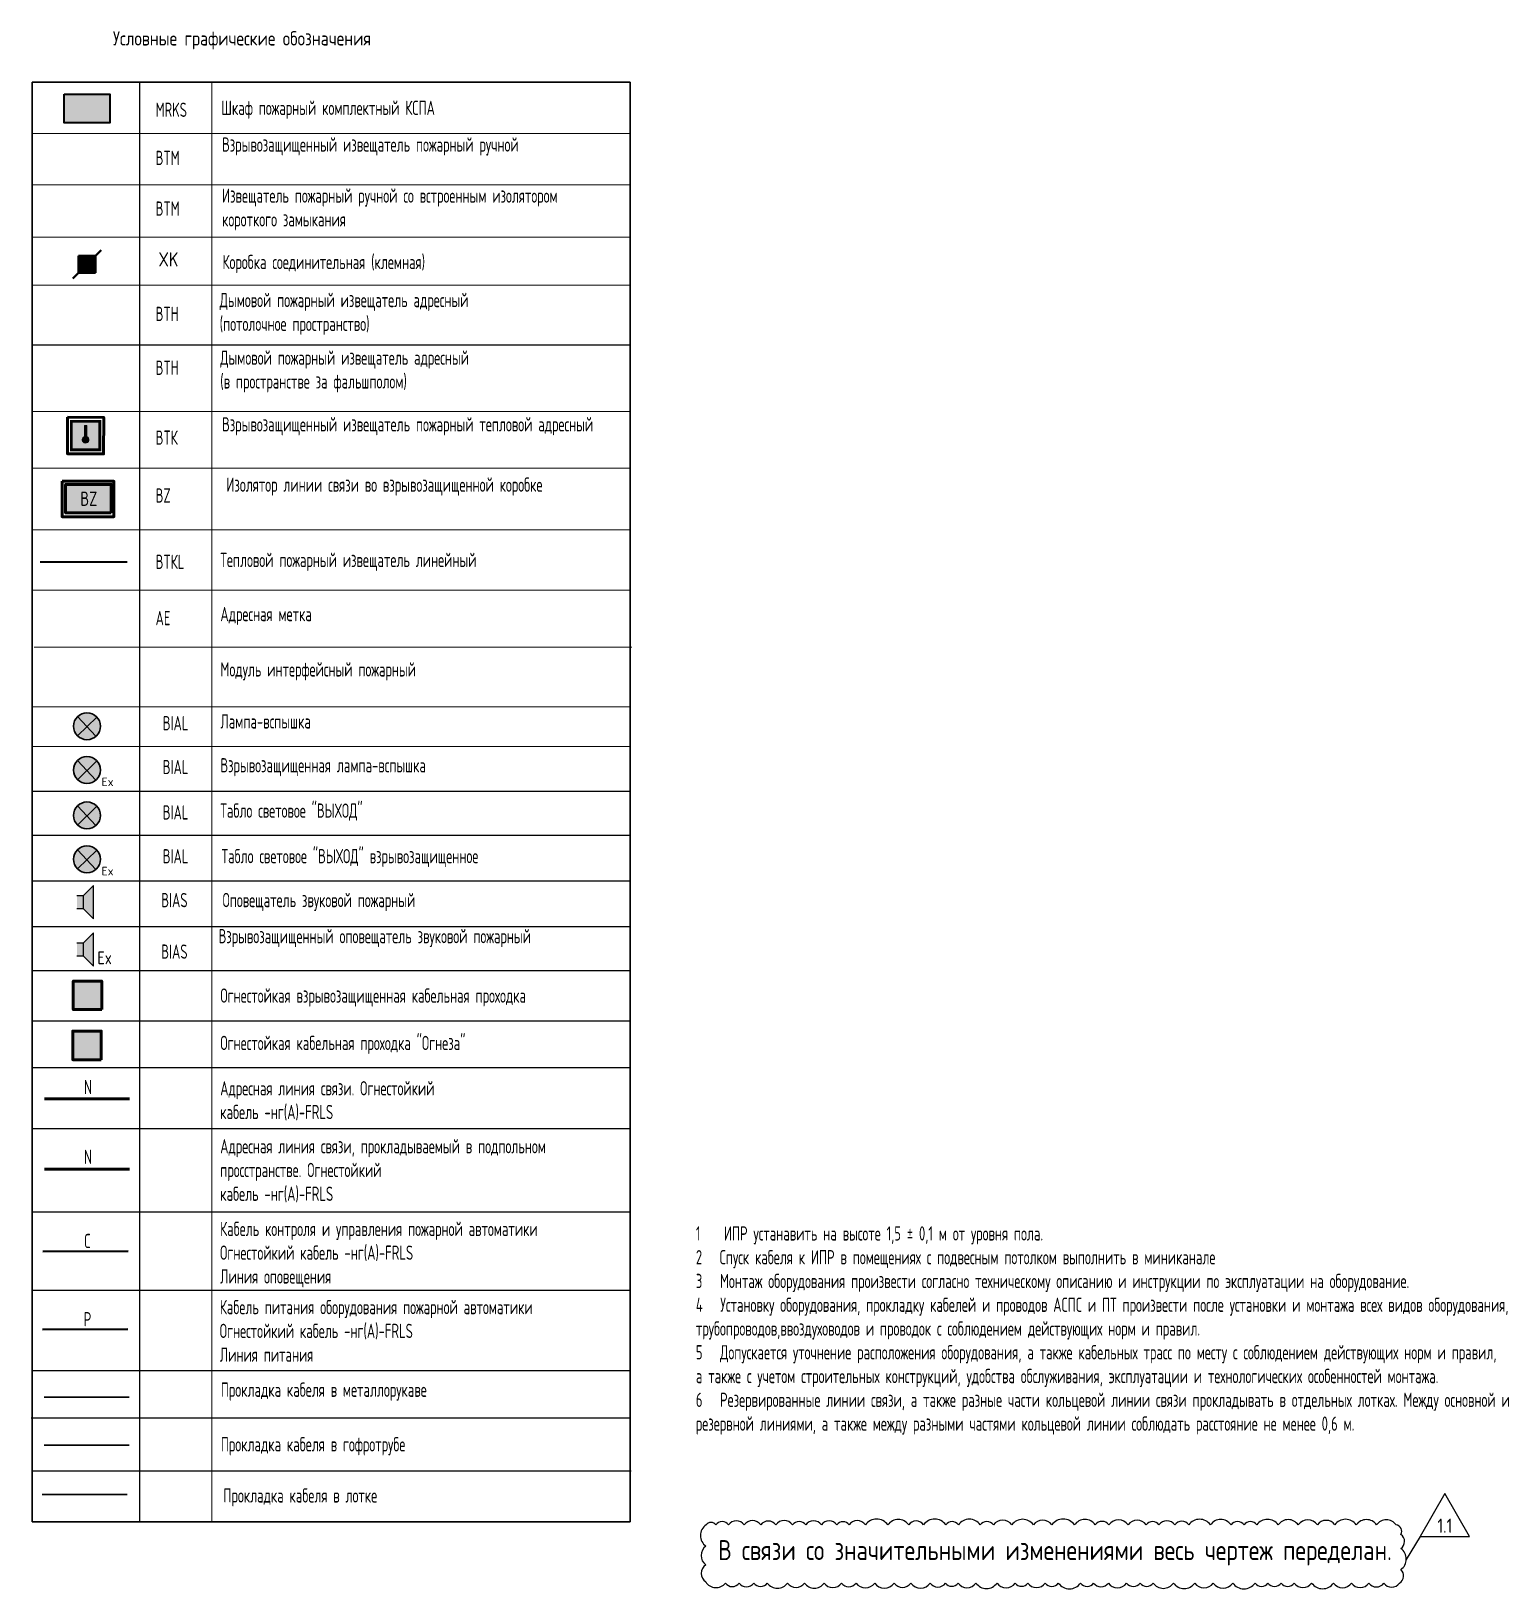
# Model space of a CAD drawing. Header units: millimetres. Extents: x -553547 to 230550, y -59438 to 214451.
# Drawn here: x 204646 to 230550, y 702 to 28014 of the extents above; entities that cross this region are included whole.
import ezdxf
from ezdxf.enums import TextEntityAlignment as Align

# ---------------------------------------------------------------- set-up
doc = ezdxf.new("R2010")
doc.units = ezdxf.units.MM
doc.linetypes.add('Cплошная', pattern=[0])
for name, color, linetype, lineweight in [('!GEFEST_CABLE_LOOP', 1, 'Continuous', 30), ('!GEFEST_FD_DETECTOR_A', 1, 'Continuous', 20), ('!GEFEST_FD_TEXT', 7, 'Continuous', 20), ('Адресация СПС', 7, 'Continuous', 25), ('АР_Размеры', 7, 'Continuous', 20), ('АТ_ПС_Текст_025', 7, 'Continuous', 25), ('АТ_ПС_Тонкая_025', 7, 'Continuous', 25), ('Линия оповещения', 102, 'Continuous', 40), ('ПС_ОБОРУДОВАНИЕ', 1, 'Continuous', 35)]:
    doc.layers.add(name, color=color, linetype=linetype, lineweight=lineweight)
for name, color, linetype in [('!GEFEST_FD_SOUNDER_A', 72, 'Continuous'), ('A-HATCH-WALL', 7, 'Continuous'), ('GEFEST-TEXT', 7, 'Continuous'), ('GEFEST_FD_PANEL', 1, 'Continuous')]:
    doc.layers.add(name, color=color, linetype=linetype)
doc.styles.add('GLE_OASR_TextStyle', font='GOST2304A.ttf')
doc.styles.add('GOST 2.304', font='cs_gost2304.shx', dxfattribs={"width": 0.8})
doc.styles.add('GOST 2.304 type A', font='GOST2304A.ttf', dxfattribs={"width": 0.9, "height": 250})
doc.styles.add('{18b73a54-fa43-428c-adcb-c1c7bbdf2c84}', font='simplex_.ttf')
doc.styles.add('ГОСТ', font='cs_gost2304.shx')
doc.linetypes.add('GLE_OASR_L6', pattern='A,4,[133,ltypeshp.shx,S=0.5,R=0,X=0,Y=0],-1', length=5)
doc.linetypes.add('Lotok', pattern='A,5e-05,[6,MSH_7,S=1,R=0,X=0,Y=0],-4.989379', length=4.989429)
doc.linetypes.add('Truba', pattern='A,3e-05,[4,MSH_7,S=1,R=0,X=0,Y=0],-3.022072', length=3.022102)
doc.linetypes.add('зигзаг', pattern='A,0.00254,-5.08,[131,ltypeshp.shx,S=5.08,R=0,X=-5.08,Y=0],-10.16,[131,ltypeshp.shx,S=5.08,R=180,X=5.08,Y=0],-5.08', length=20.32254)

msp = doc.modelspace()

# ---------------------------------------------------------------- texts
at = {"color": 7, "lineweight": 40, "ltscale": 100, "insert": (205880.178, 13362.261), "char_height": 150, "attachment_point": 1, "style": '{18b73a54-fa43-428c-adcb-c1c7bbdf2c84}'}
msp.add_mtext_dynamic_manual_height_columns('{\\fISOCPEUR|b0|i0|c204|p34;Ex}', width=204.8153, gutter_width=17.5, heights=[0], dxfattribs=at)
at = {"insert": (205932.877, 11766.286), "char_height": 225, "width": 2500, "attachment_point": 5, "style": 'ГОСТ'}
msp.add_mtext('Ex', dxfattribs=at)
at = {"layer": 'GEFEST-TEXT', "style": 'GOST 2.304'}
msp.add_text('XK', height=250, dxfattribs=at).set_placement((207052.728, 24012.205), align=Align.MIDDLE_CENTER)
at = {"layer": 'GEFEST-TEXT', "char_height": 250, "attachment_point": 1, "style": 'GOST 2.304'}
for s, insert, width in [('\\pxql;{\\W1;Условные графические обозначения}', (206080.288, 28012.613), 8215.63971), ('Шкаф пожарный комплектный КСПА                       ', (207979.64, 26794.896), 6293.50648), ('Взрывозащищенный извещатель пожарный ручной                            ', (207992.938, 26151.601), 6293.50648), ('Извещатель пожарный ручной со встроенным изолятором короткого замыкания                              ', (207992.938, 25255.934), 6293.50648), ('\\A1;Коробка соединительная (клемная)', (207999.789, 24091.563), 6293.50648), ('\\pxql;Дымовой пожарный извещатель адресный\\P(потолочное пространство)', (207950.603, 23424.663), 6293.50648), ('\\pxql;Дымовой пожарный извещатель адресный \\P(в пространстве за фальшполом)', (207960.336, 22414.553), 6293.50648), ('Взрывозащищенный извещатель пожарный тепловой адресный                           ', (207992.938, 21245.614), 6293.50648), ('\\pxql;Изолятор линии связи во взрывозащищенной коробке', (208068.163, 20187.544), 6293.50648), ('Тепловой пожарный извещатель линейный', (207963.466, 18867.775), 6293.50648), ('Адресная метка', (207963.466, 17918.581), 6293.50648), ('Модуль интерфейсный пожарный', (207963.466, 16948.204), 6293.50648), ('Лампа-вспышка', (207963.466, 16036.887), 6293.50648), ('Взрывозащищенная лампа-вспышка', (207963.466, 15268.089), 6293.50648), ('Табло световое "ВЫХОД"', (207963.466, 14472.45), 6293.50648), ('Табло световое "ВЫХОД" взрывозащищенное', (207984.583, 13674.183), 6293.50648), ('Оповещатель звуковой пожарный ', (208001.503, 12904.05), 6293.50648), ('Взрывозащищенный оповещатель звуковой пожарный ', (207931.764, 12271.178), 6293.50648), ('Огнестойкая взрывозащищенная кабельная проходка', (207963.466, 11229.31), 7061.61995), ('Огнестойкая кабельная проходка "Огнеза"', (207963.466, 10398.685), 7061.61995), ('\\pxql;Адресная линия связи. Огнестойкий\\P\\pq*;кабель -нг(А)-FRLS ', (207960.731, 9604.21), 6293.50648), ('\\pxql;Адресная линия связи, прокладываемый в подпольном просстранстве. Огнестойкий\\Pкабель -нг(А)-FRLS  ', (207960.731, 8587.84), 6293.50648), ('\\pxql;{\\H0.99997x;\\C250;\\c2105123;Кабель контроля и управления пожарной автоматики\\P}Огнестойкий кабель -нг(А)-FRLS  \\PЛиния оповещения', (207958.613, 7138.424), 7420.56405), ('\\pxql;{\\H0.99997x;\\C250;\\c2105123;Кабель питания оборудования пожарной автоматики\\P}Огнестойкий кабель -нг(А)-FRLS  \\PЛиния питания', (207952.738, 5766.881), 7420.56405)]:
    msp.add_mtext(s, dxfattribs=dict(at, insert=insert, width=width))
for s, insert in [('{\\C7;MRKS}', (206827.728, 26760.485)), ('{\\C7;BTM}', (206827.728, 25916.56)), ('{\\C7;BTM}', (206827.728, 25028.133)), ('{\\C7;BTH}', (206827.728, 23181.701)), ('BTH', (206827.728, 22238.181)), ('BTК', (206827.728, 21011.979)), ('BZ', (206827.728, 19997.769)), ('BTКL', (206827.728, 18834.882)), ('AE', (206827.728, 17847.716)), ('BIAL', (206953.196, 16005.505)), ('BIAL', (206953.196, 15236.708)), ('BIAL', (206953.196, 14441.069)), ('BIAL', (206953.196, 13672.271)), ('BIAS', (206926.745, 12902.986)), ('BIAS', (206926.745, 12000.519)), ('N', (205573.463, 9624.91)), ('N', (205573.463, 8401.613)), ('C', (205573.463, 6926.226)), ('P', (205567.588, 5554.683))]:
    msp.add_mtext_dynamic_manual_height_columns(s, width=1237.88485, gutter_width=12.5, heights=[0], dxfattribs=dict(at, insert=insert))
at = {"layer": 'АТ_ПС_Текст_025', "style": 'GOST 2.304', "width": 0.8}
for s, p in [('Прокладка кабеля в металлорукаве', (207969.947, 4068.362)), ('Прокладка кабеля в гофротрубе', (207969.947, 3111.439)), ('Прокладка кабеля в лотке', (208015.814, 2214.908))]:
    msp.add_text(s, height=250, dxfattribs=at).set_placement(p)
at = {"layer": 'АТ_ПС_Текст_025', "transparency": 33554687, "style": 'GLE_OASR_TextStyle'}
msp.add_text('В связи со значительными изменениями весь чертеж переделан.', height=350, dxfattribs=at).set_placement((216689.324, 1206.173))
at = {"layer": 'АТ_ПС_Текст_025', "linetype": 'Continuous', "insert": (216298.542, 3406.624), "char_height": 250, "attachment_point": 7, "style": 'GOST 2.304'}
msp.add_mtext_dynamic_manual_height_columns('1    ИПР устанавить на высоте 1,5 %%P 0,1 м от уровня пола.\\P\\pxqj;2   Спуск кабеля к ИПР в помещениях с подвесным потолком выполнить в миниканале\\P\\psm1;3   Монтаж оборудования произвести согласно техническому описанию и инструкции по эксплуатации на оборудование.\\P\\pi-4,l4;4   Установку оборудования, прокладку кабелей и проводов АСПС и ПТ произвести после установки и монтажа всех видов оборудования, \\P\\pi0,l0,s*,q*;трубопроводов,ввоздуховодов и проводок с соблюдением действующих норм и правил.\\P\\pi-4,l4,sm1,qj;5   Допускается уточнение расположения оборудования, а также кабельных трасс по месту с соблюдением действующих норм и правил, \\Pа также с учетом строительных конструкций, удобства обслуживания, эксплуатации и технологических особенностей монтажа.\\P6   Резервированные линии связи, а также разные части кольцевой линии связи прокладывать в отдельных лотках. Между основной и \\Pрезервной линиями, а также между разными частями кольцевой линии соблюдать расстояние не менее 0,6 м.', width=18501.19803, gutter_width=0, heights=[4501.626], dxfattribs=at)
at = {"layer": 'АТ_ПС_Текст_025', "transparency": 33554687, "insert": (229428.921, 1808.84), "char_height": 250, "width": 866.0254, "attachment_point": 5, "style": 'GLE_OASR_TextStyle'}
msp.add_mtext('1.1', dxfattribs=at)

# ---------------------------------------------------------------- blocks, each defined once
blk = doc.blocks.new('FCP_18')
at = {"lineweight": 35, "true_color": 0xffffff}
h = blk.add_hatch(color=7, dxfattribs=at)
h.dxf.hatch_style = 1
h.paths.add_polyline_path([(0, 500), (800, 500), (800, 0), (0, 0)])
at = {"lineweight": 35}
h = blk.add_hatch(color=1, dxfattribs=at)
h.dxf.hatch_style = 1
h.paths.add_polyline_path([(400, 0), (800, 0), (800, 250), (400, 250)])
at = {"color": 1, "lineweight": 35}
blk.add_lwpolyline([(0, 500), (800, 500), (800, 0), (0, 0)], close=True, dxfattribs=at)
blk = doc.blocks.new('окл проходка')
at = {"layer": 'Адресация СПС', "lineweight": 50, "ltscale": 100, "transparency": 33554534}
h = blk.add_hatch(color=4, dxfattribs=at)
h.dxf.hatch_style = 1
h.paths.add_polyline_path([(-12108, -385549), (-11608, -385549), (-11608, -385049), (-12108, -385049)])
at = {"layer": 'Адресация СПС', "color": 4, "lineweight": 50, "ltscale": 100}
blk.add_lwpolyline([(-11608, -385549), (-12108, -385549), (-12108, -385049), (-11608, -385049)], close=True, dxfattribs=at)
blk = doc.blocks.new('Строб')
at = {"true_color": 0xffffff}
h = blk.add_hatch(color=7, dxfattribs=at)
h.dxf.hatch_style = 1
edge = h.paths.add_edge_path()
edge.add_arc((-194323, -795376), 236, 0, 360)
at = {"layer": '!GEFEST_FD_DETECTOR_A', "color": 30, "linetype": 'Continuous', "lineweight": 30}
for points in [[(-194488, -795208), (-194166, -795553)], [(-194149, -795216), (-194487, -795546)]]:
    blk.add_lwpolyline(points, dxfattribs=at)
blk.add_circle((-194323, -795376), 236, dxfattribs=at)
at = {"color": 7, "lineweight": 40, "ltscale": 100, "insert": (-194067, -795508), "char_height": 150, "attachment_point": 1, "style": '{18b73a54-fa43-428c-adcb-c1c7bbdf2c84}'}
blk.add_mtext_dynamic_manual_height_columns('{\\fISOCPEUR|b0|i0|c204|p34;Ex}', width=204.82, gutter_width=17.5, heights=[0], dxfattribs=at)
blk = doc.blocks.new('RUPOR')
at = {"layer": '!GEFEST_FD_SOUNDER_A', "lineweight": -2}
h = blk.add_hatch(color=256, dxfattribs=at)
h.paths.add_polyline_path([(874, 436), (611, 175), (262, 176), (0, 439)])
h.paths.add_polyline_path([(262, 176), (611, 175), (611, 0), (261, 1)])
at = {"layer": '!GEFEST_FD_SOUNDER_A', "lineweight": 25}
for p, q in [((0, 439), (874, 436)), ((262, 176), (0, 439)), ((611, 175), (874, 436)), ((262, 176), (261, 1)), ((262, 176), (611, 175)), ((611, 0), (611, 175))]:
    blk.add_line(p, q, dxfattribs=at)
blk = doc.blocks.new('бриз')
at = {"lineweight": 50, "ltscale": 100, "true_color": 0xffffff}
h = blk.add_hatch(color=7, dxfattribs=at)
h.dxf.hatch_style = 1
h.paths.add_polyline_path([(-139304, -374795), (-140104, -374795), (-140104, -375295), (-139304, -375295)])
at = {"layer": 'Адресация СПС', "color": 1, "lineweight": 50, "ltscale": 100}
blk.add_lwpolyline([(-139304, -375295), (-140104, -375295), (-140104, -374795), (-139304, -374795)], close=True, dxfattribs=at)
at = {"layer": 'Адресация СПС', "color": 1, "lineweight": 50, "ltscale": 100, "style": 'GOST 2.304 type A', "width": 0.9}
blk.add_text('BZ', height=250, dxfattribs=at).set_placement((-139696, -375046), align=Align.MIDDLE_CENTER)
blk = doc.blocks.new('тепловой извещатель')
at = {"lineweight": 40, "ltscale": 100, "true_color": 0xffffff}
h = blk.add_hatch(color=7, dxfattribs=at)
h.dxf.hatch_style = 1
h.paths.add_polyline_path([(14, -3), (514, -3), (514, 497), (14, 497)])
at = {"layer": 'A-HATCH-WALL', "lineweight": 50, "ltscale": 100, "transparency": 33554559}
h = blk.add_hatch(color=1, dxfattribs=at)
h.dxf.hatch_style = 1
h.paths.add_polyline_path([(285, 228), (285, 426), (246, 426), (246, 230, 5.77548)])
at = {"color": 1, "linetype": 'ByBlock', "lineweight": -2, "const_width": 50}
blk.add_lwpolyline([(514, 497), (14, 497), (14, -3), (514, -3)], close=True, dxfattribs=at)
at = {"layer": 'АР_Размеры', "lineweight": 15, "ltscale": 100}
blk.add_lwpolyline([(285, 228), (285, 426), (246, 426), (246, 230)], dxfattribs=at)
blk.add_arc((264, 174), 58.5, 107.6073, 68.3148, dxfattribs=at)
blk = doc.blocks.new('огнестойкакая каб.проходка.')
at = {"layer": 'Адресация СПС', "lineweight": 50, "ltscale": 100, "transparency": 33554534}
h = blk.add_hatch(color=200, dxfattribs=at)
h.dxf.hatch_style = 1
h.paths.add_polyline_path([(10560, -373980), (11060, -373980), (11060, -373480), (10560, -373480)])
at = {"layer": 'Адресация СПС', "color": 200, "lineweight": 50, "ltscale": 100}
blk.add_lwpolyline([(11060, -373980), (10560, -373980), (10560, -373480), (11060, -373480)], close=True, dxfattribs=at)
blk = doc.blocks.new('коммутационная коробка')
at = {"lineweight": 40, "ltscale": 100, "true_color": 0xffffff, "transparency": 33554687}
h = blk.add_hatch(color=7, dxfattribs=at)
h.dxf.hatch_style = 1
h.paths.add_polyline_path([(3746, -386207), (3446, -386207), (3446, -386507), (3746, -386507)])
at = {"layer": 'Адресация СПС', "color": 1, "lineweight": 40, "ltscale": 100}
for points in [[(3746, -386207), (3846, -386107)], [(3446, -386207), (3746, -386207)], [(3446, -386507), (3446, -386207)], [(3746, -386507), (3746, -386207)], [(3446, -386507), (3346, -386607)], [(3446, -386507), (3746, -386507)]]:
    blk.add_lwpolyline(points, dxfattribs=at)

# ---------------------------------------------------------------- hatches: boundary and pattern name
at = {"true_color": 0xffffff}
h = msp.add_hatch(color=7, dxfattribs=at)
h.dxf.hatch_style = 1
edge = h.paths.add_edge_path()
edge.add_arc((205625.028, 15827.214), 236.254, 0, 360)
h = msp.add_hatch(color=7, dxfattribs=at)
h.dxf.hatch_style = 1
edge = h.paths.add_edge_path()
edge.add_arc((205625.028, 14262.778), 236.254, 0, 360)
h = msp.add_hatch(color=7, dxfattribs=at)
h.dxf.hatch_style = 1
edge = h.paths.add_edge_path()
edge.add_arc((205625.028, 13493.98), 236.254, 0, 360)

# ---------------------------------------------------------------- linework, layer by layer
at = {"layer": '!GEFEST_CABLE_LOOP', "linetype": 'Truba', "ltscale": 150}
msp.add_line((204871.947, 4065.414), (206364.511, 4065.414), dxfattribs=at)
at = {"layer": '!GEFEST_CABLE_LOOP', "linetype": 'GLE_OASR_L6', "ltscale": 100}
msp.add_line((204871.947, 3220.051), (206364.511, 3220.051), dxfattribs=at)
at = {"layer": '!GEFEST_CABLE_LOOP', "linetype": 'Lotok', "ltscale": 100}
msp.add_line((204837.296, 2353.363), (206329.86, 2353.363), dxfattribs=at)
at = {"layer": '!GEFEST_CABLE_LOOP', "color": 1, "linetype": 'Cплошная', "lineweight": 25, "const_width": 50}
msp.add_lwpolyline([(204878.731, 9293.608), (206371.295, 9293.608)], dxfattribs=at)
at = {"layer": '!GEFEST_CABLE_LOOP', "color": 7, "linetype": 'Cплошная', "lineweight": 25, "const_width": 50}
msp.add_lwpolyline([(204878.731, 8061.794), (206371.295, 8061.794)], dxfattribs=at)
at = {"layer": '!GEFEST_FD_DETECTOR_A', "color": 30, "linetype": 'Continuous', "lineweight": 30}
for points in [[(205459.198, 15995.489), (205781.893, 15650.553)], [(205798.584, 15987.509), (205460.423, 15657.741)]]:
    msp.add_lwpolyline(points, dxfattribs=at)
at = {"layer": '!GEFEST_FD_DETECTOR_A', "linetype": 'Continuous', "lineweight": 30}
for points in [[(205459.198, 14431.052), (205781.893, 14086.116)], [(205798.584, 14423.072), (205460.423, 14093.305)], [(205459.198, 13662.255), (205781.893, 13317.319)], [(205798.584, 13654.275), (205460.423, 13324.507)]]:
    msp.add_lwpolyline(points, dxfattribs=at)
at = {"layer": '!GEFEST_FD_DETECTOR_A', "color": 30, "linetype": 'Continuous', "lineweight": 30}
msp.add_circle((205625.028, 15827.214), 236.254, dxfattribs=at)
at = {"layer": '!GEFEST_FD_DETECTOR_A', "linetype": 'Continuous', "lineweight": 30}
for centre in [(205625.028, 14262.778), (205625.028, 13493.98)]:
    msp.add_circle(centre, 236.254, dxfattribs=at)
at = {"layer": '!GEFEST_FD_TEXT', "lineweight": 30}
msp.add_line((204664.579, 27118.804), (215145.566, 27118.804), dxfattribs=at)
at = {"layer": '!GEFEST_FD_TEXT'}
for p, q in [((204664.579, 26219.142), (215145.566, 26219.142)), ((204664.579, 25318.836), (215145.566, 25318.836)), ((204664.579, 24399.633), (215145.566, 24399.633)), ((204664.579, 23559.414), (215145.566, 23559.414)), ((204664.579, 21344.412), (215145.566, 21344.412)), ((204664.579, 20351.436), (215145.566, 20351.436)), ((204664.579, 19270.68), (215145.566, 19270.68)), ((204664.579, 18210.31), (215145.566, 18210.31)), ((204696.321, 17211.191), (215177.308, 17211.191)), ((204664.579, 16169.728), (215145.566, 16169.728)), ((204664.579, 16169.728), (215145.566, 16169.728)), ((204664.579, 15474.405), (215145.566, 15474.405)), ((204664.579, 5941.202), (207792.373, 5941.202)), ((204664.579, 5941.202), (207792.373, 5941.202))]:
    msp.add_line(p, q, dxfattribs=at)
at = {"layer": '!GEFEST_FD_TEXT', "lineweight": 30}
for points in [[(204664.579, 27118.804), (204664.579, 1878.354)], [(215145.566, 27118.804), (215145.566, 1878.354)]]:
    msp.add_lwpolyline(points, dxfattribs=at)
at = {"layer": '!GEFEST_FD_TEXT'}
for points in [[(207810.978, 27118.804), (207810.978, 1878.354)], [(206544.197, 24625.11), (206544.197, 7754.309)]]:
    msp.add_lwpolyline(points, dxfattribs=at)
at = {"layer": 'GEFEST-TEXT'}
for p, q in [((204655.379, 5941.202), (215136.366, 5941.202)), ((204655.379, 5941.202), (215145.566, 5941.202)), ((204664.579, 4530.019), (215154.766, 4530.019)), ((204646.179, 3700.074), (215145.566, 3700.074)), ((204664.579, 2771.126), (215163.966, 2771.126))]:
    msp.add_line(p, q, dxfattribs=at)
at = {"layer": 'GEFEST-TEXT', "lineweight": 30}
msp.add_line((204664.579, 1878.354), (215145.566, 1878.354), dxfattribs=at)
at = {"layer": 'GEFEST-TEXT'}
for points in [[(206544.197, 27118.804), (206544.197, 1878.354)], [(204664.579, 22511.535), (215145.566, 22511.535)], [(204657.928, 14690.466), (215145.566, 14690.466)], [(204657.928, 13916.947), (215145.566, 13916.947)], [(204657.928, 13116.947), (215145.566, 13116.947)], [(204657.928, 12316.947), (215145.566, 12316.947)], [(204657.928, 11544.919), (215145.566, 11544.919)], [(204657.928, 10663.656), (215145.566, 10663.656)], [(204657.928, 9840.991), (215145.566, 9840.991)], [(204657.928, 8773.469), (215145.566, 8773.469)], [(204657.928, 8773.469), (215145.566, 8773.469)], [(204657.928, 7312.745), (215145.566, 7312.745)], [(204657.928, 7312.745), (215145.566, 7312.745)]]:
    msp.add_lwpolyline(points, dxfattribs=at)
at = {"layer": 'АТ_ПС_Тонкая_025', "transparency": 33554687}
msp.add_line((228995.908, 1621.34), (228752.149, 1216.66), dxfattribs=at)
msp.add_lwpolyline([(229428.921, 2371.34), (228995.908, 1621.34), (229861.933, 1621.34)], close=True, dxfattribs=at)
msp.add_lwpolyline([(216477.152, 1823.554, 0.52056705), (216475.147, 1450.72, 0.52056705), (216473.389, 1124.037, 0.52056705), (216471.769, 823, 0.52056705), (216816.17, 803.974, 0.52056705), (217055.826, 803.974, 0.52056705), (217315.649, 803.974, 0.52056705), (217551.245, 803.974, 0.52056705), (217904.869, 803.974, 0.52056705), (218205.788, 803.974, 0.52056705), (218548.511, 803.974, 0.52056705), (218851.377, 803.974, 0.52056705), (219107.262, 803.974, 0.52056705), (219433.346, 803.974, 0.52056705), (219772.328, 803.974, 0.52056705), (220068.473, 803.974, 0.52056705), (220406.636, 803.974, 0.52056705), (220674.967, 803.974, 0.52056705), (220893.785, 803.974, 0.52056705), (221209.151, 803.974, 0.52056705), (221577.864, 803.974, 0.52056705), (221896.562, 803.974, 0.52056705), (222118.316, 803.974, 0.52056705), (222422.549, 803.974, 0.52056705), (222652.341, 803.974, 0.52056705), (223042.612, 803.974, 0.52056705), (223271.537, 803.974, 0.52056705), (223529.602, 803.974, 0.52056705), (223848.758, 803.974, 0.52056705), (224087.468, 803.974, 0.52056705), (224314.019, 803.974, 0.52056705), (224672.593, 803.974, 0.52056705), (225043.277, 803.974, 0.52056705), (225368.677, 803.974, 0.52056705), (225710.241, 803.974, 0.52056705), (226102.098, 803.974, 0.52056705), (226327.471, 803.974, 0.52056705), (226556.8, 803.974, 0.52056705), (226787.587, 803.974, 0.52056705), (227093.437, 803.974, 0.52056705), (227477.5, 803.974, 0.52056705), (227791.664, 803.974, 0.52056705), (228096.605, 803.974, 0.52056705), (228360.077, 803.974, 0.52056705), (228632.992, 803.974, 0.52056705), (228655.364, 1039.41, 0.52056705), (228657.347, 1407.94, 0.52056705), (228658.68, 1655.679, 0.52056705), (228574.296, 1823.554, 0.52056705), (228232.251, 1823.554, 0.52056705), (227875.093, 1823.554, 0.52056705), (227500.032, 1823.554, 0.52056705), (227193.877, 1823.554, 0.52056705), (226858.979, 1823.554, 0.52056705), (226505.794, 1823.554, 0.52056705), (226132.815, 1823.554, 0.52056705), (225907.717, 1823.554, 0.52056705), (225679.878, 1823.554, 0.52056705), (225318.557, 1823.554, 0.52056705), (224939.883, 1823.554, 0.52056705), (224695.204, 1823.554, 0.52056705), (224416.93, 1823.554, 0.52056705), (224191.832, 1823.554, 0.52056705), (223877.491, 1823.554, 0.52056705), (223537.698, 1823.554, 0.52056705), (223300.722, 1823.554, 0.52056705), (222935, 1823.554, 0.52056705), (222539.163, 1823.554, 0.52056705), (222214.452, 1823.554, 0.52056705), (221838.763, 1823.554, 0.52056705), (221514.455, 1823.554, 0.52056705), (221283.742, 1823.554, 0.52056705), (220899.886, 1823.554, 0.52056705), (220680.153, 1823.554, 0.52056705), (220291.145, 1823.554, 0.52056705), (220029.089, 1823.554, 0.52056705), (219663.599, 1823.554, 0.52056705), (219271.559, 1823.554, 0.52056705), (218983.47, 1823.554, 0.52056705), (218769.346, 1823.554, 0.52056705), (218499.831, 1823.554, 0.52056705), (218225.232, 1823.554, 0.52056705), (217994.945, 1823.554, 0.52056705), (217698.574, 1823.554, 0.52056705), (217437.872, 1823.554, 0.52056705), (217143.942, 1823.554, 0.52056705), (216870.259, 1823.554, 0.52056705), (216648.505, 1823.554, 0.52056705)], format="xyb", close=True, dxfattribs=at)
at = {"layer": 'Линия оповещения', "color": 92, "lineweight": 40, "ltscale": 100}
msp.add_lwpolyline([(204851.352, 6618.984), (206347.893, 6624.176)], dxfattribs=at)
at = {"layer": 'Линия оповещения', "color": 6, "lineweight": 40, "ltscale": 100}
msp.add_lwpolyline([(204845.477, 5247.441), (206342.019, 5252.634)], dxfattribs=at)
at = {"layer": 'ПС_ОБОРУДОВАНИЕ', "lineweight": 50, "ltscale": 100}
for points in [[(205282.757, 21245.601), (205917.746, 21240.96), (205917.142, 20601.107), (205282.153, 20605.748)], [(205188.002, 20123.77), (206096.396, 20123.77), (206096.396, 19500.107), (205188.002, 19500.107)]]:
    msp.add_lwpolyline(points, close=True, dxfattribs=at)
at = {"layer": 'ПС_ОБОРУДОВАНИЕ', "color": 7, "linetype": 'зигзаг', "ltscale": 10}
msp.add_lwpolyline([(204804.333, 18712.206), (206330.544, 18712.206)], dxfattribs=at)

# ---------------------------------------------------------------- block references
at = {"layer": '!GEFEST_FD_SOUNDER_A', "xscale": -0.6666829171119395, "yscale": 0.6666829171119395, "zscale": 0.6666829171119395, "rotation": 270}
for p in [(205447.935, 12449.975), (205447.935, 11619.227)]:
    msp.add_blockref('RUPOR', p, dxfattribs=at)
at = {"color": 30, "lineweight": 40, "true_color": 0xf26722}
msp.add_blockref('Строб', (399947.612, 810434.713), dxfattribs=at)
at = {"layer": 'GEFEST_FD_PANEL', "color": 3, "lineweight": 35}
msp.add_blockref('FCP_18', (205225.164, 26407.144), dxfattribs=at)
at = {"layer": 'Адресация СПС', "color": 3, "lineweight": 40}
msp.add_blockref('коммутационная коробка', (202029.235, 410282.796), dxfattribs=at)
at = {"layer": 'Адресация СПС', "color": 7, "lineweight": 50}
msp.add_blockref('бриз', (345353.213, 394861.208), dxfattribs=at)
at = {"layer": 'Адресация СПС', "color": 6, "lineweight": 40}
msp.add_blockref('огнестойкакая каб.проходка.', (194823.922, 384839.453), dxfattribs=at)
at = {"layer": 'Адресация СПС', "color": 4, "lineweight": 50}
msp.add_blockref('окл проходка', (217483.201, 395529.273), dxfattribs=at)
at = {"layer": 'АР_Размеры', "lineweight": 15}
msp.add_blockref('тепловой извещатель', (205336.151, 20676.316), dxfattribs=at)

msp.set_redraw_order([(e.dxf.handle, doc.entitydb.next_handle()) for e in msp.query("TEXT MTEXT ATTDEF DIMENSION ARC_DIMENSION")])  # texts and dimensions are drawn at this point

doc.saveas('drawing.dxf')
